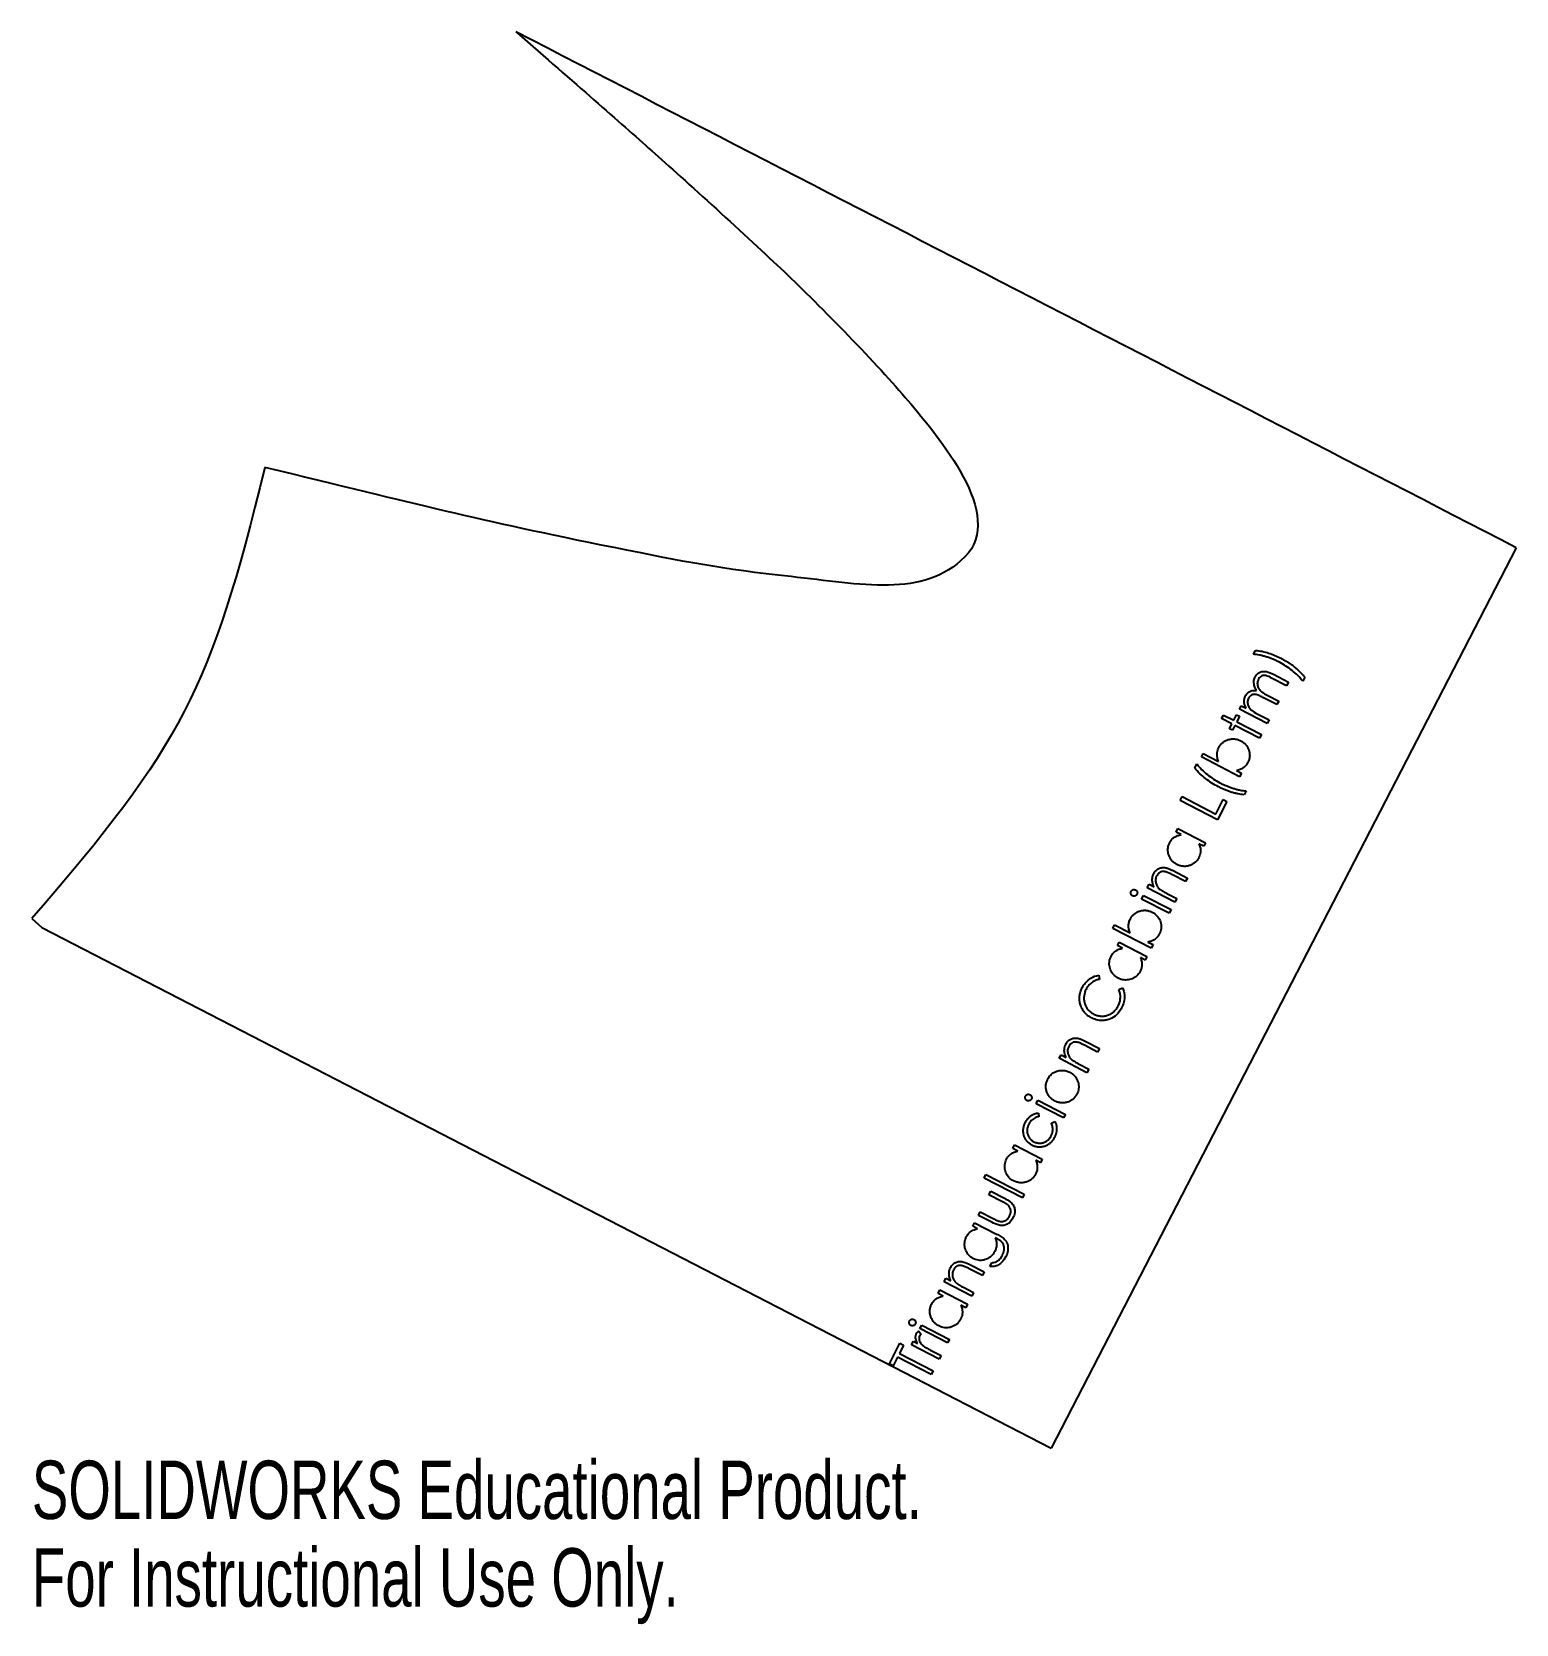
# Model space of a CAD drawing. Header units: millimetres. Extents: x -225 to -102, y 114 to 246.
import ezdxf

# ---------------------------------------------------------------- set-up
doc = ezdxf.new("R2010")
doc.units = ezdxf.units.MM
doc.styles.add('SLDTEXTSTYLE0', font='TXT', dxfattribs={"width": 0.7})

msp = doc.modelspace()

# ---------------------------------------------------------------- texts
at = {"color": 7, "linetype": 'Continuous', "char_height": 4.8336, "attachment_point": 1, "style": 'SLDTEXTSTYLE0'}
for s, insert in [('SOLIDWORKS Educational Product.', (-224.86, 127.36)), ('For Instructional Use Only.', (-224.86, 120.11))]:
    msp.add_mtext(s, dxfattribs=dict(at, insert=insert))

# ---------------------------------------------------------------- linework, layer by layer
at = {"color": 7, "linetype": 'Continuous', "lineweight": 25}
for p, q in [((-184.78, 245.66), (-184.71, 245.6)), ((-101.98, 202.95), (-140.47, 128.38)), ((-123.73, 194.13), (-123.57, 194.45)), ((-120.98, 191.52), (-122.24, 192.16)), ((-122.08, 192.47), (-120.83, 191.82)), ((-120.83, 191.82), (-120.98, 191.52)), ((-119.48, 192.24), (-119.65, 191.9)), ((-124.89, 189.58), (-124.74, 189.87)), ((-124.74, 189.87), (-124.34, 189.66)), ((-121.79, 189.96), (-122.96, 190.56)), ((-122.54, 190.71), (-121.64, 190.25)), ((-121.64, 190.25), (-121.79, 189.96)), ((-126.36, 188.8), (-126.21, 189.09)), ((-125.51, 188.36), (-126.36, 188.8)), ((-126.21, 189.09), (-125.36, 188.66)), ((-125.36, 188.66), (-125.12, 189.12)), ((-125.12, 189.12), (-124.87, 188.99)), ((-124.87, 188.99), (-125.11, 188.53)), ((-122.6, 188.39), (-124.89, 189.58)), ((-123.42, 189.19), (-122.44, 188.69)), ((-122.44, 188.69), (-122.6, 188.39)), ((-125.72, 187.96), (-125.51, 188.36)), ((-125.47, 187.83), (-125.72, 187.96)), ((-125.26, 188.23), (-125.47, 187.83)), ((-123.22, 187.18), (-125.26, 188.23)), ((-125.11, 188.53), (-123.07, 187.48)), ((-123.07, 187.48), (-123.22, 187.18)), ((-128.04, 185.63), (-127.89, 185.92)), ((-127.89, 185.92), (-126.61, 185.26)), ((-128.59, 184.7), (-128.42, 185.05)), ((-124.87, 183.99), (-128.04, 185.63)), ((-125.14, 184.5), (-124.72, 184.28)), ((-124.72, 184.28), (-124.87, 183.99)), ((-129.8, 182.03), (-129.64, 182.34)), ((-126.7, 180.43), (-129.8, 182.03)), ((-129.64, 182.34), (-126.84, 180.9)), ((-126.84, 180.9), (-126.23, 182.09)), ((-126.23, 182.09), (-125.93, 181.93)), ((-124.34, 182.81), (-124.51, 182.49)), ((-125.93, 181.93), (-126.7, 180.43)), ((-130.13, 179.41), (-129.98, 179.7)), ((-129.71, 179.19), (-130.13, 179.41)), ((-129.98, 179.7), (-127.69, 178.52)), ((-127.84, 178.23), (-128.24, 178.43)), ((-127.69, 178.52), (-127.84, 178.23)), ((-129.35, 175.31), (-130.44, 175.87)), ((-130.38, 176.21), (-129.2, 175.6)), ((-129.2, 175.6), (-129.35, 175.31)), ((-132.99, 173.86), (-132.84, 174.16)), ((-132.84, 174.16), (-130.55, 172.98)), ((-132.52, 174.78), (-132.37, 175.08)), ((-130.23, 173.6), (-132.52, 174.78)), ((-132.37, 175.08), (-131.95, 174.87)), ((-130.91, 174.33), (-130.07, 173.9)), ((-130.7, 172.68), (-132.99, 173.86)), ((-130.55, 172.98), (-130.7, 172.68)), ((-130.07, 173.9), (-130.23, 173.6)), ((-224.86, 172.24), (-224.03, 171.51)), ((-224.03, 171.51), (-140.47, 128.38)), ((-135.37, 171.43), (-135.22, 171.72)), ((-132.19, 169.79), (-135.37, 171.43)), ((-135.22, 171.72), (-133.94, 171.06)), ((-134.99, 170), (-134.84, 170.29)), ((-134.84, 170.29), (-132.55, 169.11)), ((-132.46, 170.3), (-132.04, 170.09)), ((-132.04, 170.09), (-132.19, 169.79)), ((-134.57, 169.78), (-134.99, 170)), ((-132.7, 168.81), (-133.09, 169.02)), ((-132.55, 169.11), (-132.7, 168.81)), ((-136.54, 167.55), (-136.48, 167.21)), ((-134.87, 166.38), (-134.56, 166.52)), ((-139.8, 160.67), (-139.65, 160.96)), ((-139.65, 160.96), (-139.24, 160.75)), ((-136.63, 161.19), (-137.72, 161.75)), ((-137.66, 162.09), (-136.48, 161.48)), ((-136.48, 161.48), (-136.63, 161.19)), ((-137.51, 159.48), (-139.8, 160.67)), ((-138.2, 160.21), (-137.36, 159.78)), ((-137.36, 159.78), (-137.51, 159.48)), ((-141.73, 156.91), (-141.58, 157.21)), ((-139.44, 155.73), (-141.73, 156.91)), ((-141.58, 157.21), (-139.29, 156.03)), ((-141.53, 156.14), (-141.5, 155.84)), ((-139.29, 156.03), (-139.44, 155.73)), ((-140.45, 155.29), (-140.17, 155.44)), ((-143.65, 153.21), (-143.5, 153.5)), ((-143.23, 152.99), (-143.65, 153.21)), ((-143.5, 153.5), (-141.21, 152.32)), ((-141.36, 152.03), (-141.75, 152.23)), ((-141.21, 152.32), (-141.36, 152.03)), ((-146.03, 150.75), (-145.88, 151.04)), ((-142.86, 149.11), (-146.03, 150.75)), ((-145.88, 151.04), (-142.71, 149.41)), ((-145.63, 149.37), (-145.47, 149.67)), ((-144.56, 148.82), (-145.63, 149.37)), ((-145.47, 149.67), (-144.35, 149.09)), ((-142.71, 149.41), (-142.86, 149.11)), ((-146.5, 147.67), (-146.35, 147.96)), ((-145.4, 147.1), (-146.5, 147.67)), ((-146.35, 147.96), (-145.28, 147.41)), ((-146.97, 146.77), (-146.82, 147.06)), ((-146.57, 146.56), (-146.97, 146.77)), ((-146.82, 147.06), (-144.99, 146.12)), ((-145, 145.75), (-145.11, 145.81)), ((-145.56, 143.43), (-145.39, 143.75)), ((-149.34, 142.16), (-149.19, 142.46)), ((-149.19, 142.46), (-148.78, 142.24)), ((-146.17, 142.69), (-147.27, 143.25)), ((-147.2, 143.59), (-146.02, 142.98)), ((-146.02, 142.98), (-146.17, 142.69)), ((-149.84, 141.2), (-149.69, 141.49)), ((-149.42, 140.99), (-149.84, 141.2)), ((-149.69, 141.49), (-147.4, 140.31)), ((-147.05, 140.98), (-149.34, 142.16)), ((-147.74, 141.71), (-146.9, 141.28)), ((-146.9, 141.28), (-147.05, 140.98)), ((-147.55, 140.02), (-147.94, 140.22)), ((-147.4, 140.31), (-147.55, 140.02)), ((-151.34, 138.29), (-151.19, 138.59)), ((-151.19, 138.59), (-148.9, 137.4)), ((-152.03, 136.95), (-151.88, 137.25)), ((-151.88, 137.25), (-151.54, 137.07)), ((-151.42, 138.09), (-151.25, 137.81)), ((-149.05, 137.11), (-151.34, 138.29)), ((-148.9, 137.4), (-149.05, 137.11)), ((-153.86, 135.38), (-152.99, 137.08)), ((-153.2, 135.92), (-153.56, 135.22)), ((-150.41, 134.48), (-153.2, 135.92)), ((-152.69, 136.92), (-153.04, 136.23)), ((-153.04, 136.23), (-150.24, 134.79)), ((-152.99, 137.08), (-152.69, 136.92)), ((-149.74, 135.76), (-152.03, 136.95)), ((-150.36, 136.46), (-149.59, 136.07)), ((-149.59, 136.07), (-149.74, 135.76)), ((-153.56, 135.22), (-153.86, 135.38)), ((-150.24, 134.79), (-150.41, 134.48))]:
    msp.add_line(p, q, dxfattribs=at)
for points, knots in [([(-184.71, 245.6), (-179.92, 241.44), (-176.2, 238.18), (-170.89, 233.46), (-165.58, 228.66), (-159.6, 222.96), (-154.81, 218.09), (-149.82, 212.14), (-144.2, 205.63), (-151.04, 198.75), (-156.23, 199.93), (-167.79, 201.18), (-170.83, 201.78), (-188.3, 205.3), (-192.63, 206.46), (-205.57, 209.6)], [0, 0, 0, 0, 0.125, 0.125, 0.25, 0.25, 0.375, 0.375, 0.5, 0.5, 0.625, 0.625, 0.75, 0.75, 1, 1, 1, 1]), ([(-121.57, 193.46), (-121.66, 193.51), (-121.85, 193.6), (-122.13, 193.72), (-122.41, 193.83), (-122.69, 193.92), (-122.96, 194), (-123.23, 194.06), (-123.48, 194.1), (-123.65, 194.12), (-123.73, 194.13)], [0, 0, 0, 0, 0.136262, 0.270088, 0.402319, 0.532811, 0.659012, 0.778637, 0.892174, 1, 1, 1, 1]), ([(-123.57, 194.45), (-123.38, 194.43), (-123.19, 194.41), (-123.01, 194.37), (-122.83, 194.33), (-122.65, 194.28), (-122.47, 194.22), (-122.12, 194.11), (-121.78, 193.96), (-121.45, 193.79)], [0, 0, 0, 0, 0.000558963, 0.000558963, 0.000558963, 0.001117252, 0.001117252, 0.001117252, 0.0022305, 0.0022305, 0.0022305, 0.0022305]), ([(-123.58, 192.25), (-123.53, 192.35), (-123.47, 192.43), (-123.39, 192.51), (-123.33, 192.57), (-123.25, 192.61), (-123.17, 192.65), (-123.09, 192.68), (-123, 192.7), (-122.91, 192.71), (-122.83, 192.72), (-122.74, 192.71), (-122.65, 192.69), (-122.45, 192.65), (-122.26, 192.56), (-122.08, 192.47)], [0, 0, 0, 0, 0.000315962, 0.000315962, 0.000315962, 0.000578153, 0.000578153, 0.000578153, 0.000840694, 0.000840694, 0.000840694, 0.001104985, 0.001104985, 0.001104985, 0.001716098, 0.001716098, 0.001716098, 0.001716098]), ([(-119.65, 191.9), (-119.78, 192.06), (-119.92, 192.22), (-120.06, 192.37), (-120.21, 192.52), (-120.37, 192.65), (-120.53, 192.78), (-120.85, 193.04), (-121.21, 193.26), (-121.57, 193.46)], [0, 0, 0, 0, 0.000625717, 0.000625717, 0.000625717, 0.001250824, 0.001250824, 0.001250824, 0.002496295, 0.002496295, 0.002496295, 0.002496295]), ([(-121.45, 193.79), (-121.35, 193.74), (-121.16, 193.64), (-120.88, 193.47), (-120.61, 193.29), (-120.35, 193.09), (-120.11, 192.89), (-119.88, 192.68), (-119.67, 192.46), (-119.54, 192.31), (-119.48, 192.24)], [0, 0, 0, 0, 0.130661, 0.259775, 0.388044, 0.515361, 0.640806, 0.763354, 0.882916, 1, 1, 1, 1]), ([(-123.47, 191.13), (-123.52, 191.21), (-123.57, 191.29), (-123.61, 191.39), (-123.65, 191.5), (-123.68, 191.63), (-123.69, 191.75), (-123.7, 191.88), (-123.68, 192.01), (-123.63, 192.13), (-123.62, 192.17), (-123.6, 192.21), (-123.58, 192.25)], [0, 0, 0, 0, 0.000295615, 0.000295615, 0.000295615, 0.000676338, 0.000676338, 0.000676338, 0.001059587, 0.001059587, 0.001059587, 0.001192483, 0.001192483, 0.001192483, 0.001192483]), ([(-123.33, 192.05), (-123.34, 192.01), (-123.38, 191.94), (-123.4, 191.82), (-123.41, 191.71), (-123.4, 191.59), (-123.38, 191.47), (-123.34, 191.36), (-123.28, 191.25), (-123.21, 191.17), (-123.15, 191.1), (-123.09, 191.05), (-123.02, 191), (-122.95, 190.95), (-122.86, 190.89), (-122.76, 190.83), (-122.65, 190.77), (-122.58, 190.73), (-122.54, 190.71)], [0, 0, 0, 0, 0.067534, 0.133437, 0.199946, 0.26816, 0.337149, 0.405074, 0.473712, 0.54438, 0.583143, 0.626591, 0.675311, 0.729063, 0.788478, 0.85333, 0.923996, 1, 1, 1, 1]), ([(-122.24, 192.16), (-122.39, 192.24), (-122.54, 192.32), (-122.7, 192.36), (-122.75, 192.37), (-122.81, 192.38), (-122.87, 192.37), (-122.92, 192.37), (-122.98, 192.36), (-123.03, 192.33), (-123.09, 192.31), (-123.14, 192.28), (-123.18, 192.24), (-123.23, 192.2), (-123.27, 192.15), (-123.3, 192.09), (-123.31, 192.08), (-123.32, 192.06), (-123.33, 192.05)], [0, 0, 0, 0, 0.000502673, 0.000502673, 0.000502673, 0.000673535, 0.000673535, 0.000673535, 0.00084409, 0.00084409, 0.00084409, 0.001017168, 0.001017168, 0.001017168, 0.001206251, 0.001206251, 0.001206251, 0.001260976, 0.001260976, 0.001260976, 0.001260976]), ([(-124.5, 190.14), (-124.5, 190.19), (-124.5, 190.24), (-124.5, 190.28), (-124.5, 190.33), (-124.49, 190.38), (-124.48, 190.42), (-124.46, 190.51), (-124.43, 190.6), (-124.39, 190.68)], [0, 0, 0, 0, 0.0001397904, 0.0001397904, 0.0001397904, 0.0002801557, 0.0002801557, 0.0002801557, 0.0005585512, 0.0005585512, 0.0005585512, 0.0005585512]), ([(-124.34, 189.66), (-124.36, 189.71), (-124.4, 189.79), (-124.45, 189.91), (-124.48, 190.03), (-124.49, 190.11), (-124.5, 190.14)], [0, 0, 0, 0, 0.283902, 0.542962, 0.780577, 1, 1, 1, 1]), ([(-124.39, 190.68), (-124.34, 190.78), (-124.28, 190.86), (-124.2, 190.94), (-124.13, 191), (-124.06, 191.05), (-123.98, 191.08), (-123.89, 191.12), (-123.8, 191.14), (-123.71, 191.14), (-123.63, 191.14), (-123.55, 191.14), (-123.47, 191.13)], [0, 0, 0, 0, 0.00031623, 0.00031623, 0.00031623, 0.000582115, 0.000582115, 0.000582115, 0.00085133, 0.00085133, 0.00085133, 0.001096566, 0.001096566, 0.001096566, 0.001096566]), ([(-124.13, 190.48), (-124.17, 190.4), (-124.2, 190.31), (-124.21, 190.22), (-124.22, 190.13), (-124.21, 190.04), (-124.19, 189.95), (-124.17, 189.86), (-124.13, 189.77), (-124.08, 189.69), (-124.03, 189.62), (-123.96, 189.55), (-123.89, 189.49), (-123.75, 189.37), (-123.58, 189.28), (-123.42, 189.19)], [0, 0, 0, 0, 0.000273182, 0.000273182, 0.000273182, 0.00054635, 0.00054635, 0.00054635, 0.00082005, 0.00082005, 0.00082005, 0.001097091, 0.001097091, 0.001097091, 0.001657608, 0.001657608, 0.001657608, 0.001657608]), ([(-122.96, 190.56), (-123.06, 190.61), (-123.16, 190.66), (-123.27, 190.71), (-123.37, 190.75), (-123.48, 190.8), (-123.59, 190.8), (-123.65, 190.81), (-123.72, 190.8), (-123.77, 190.79), (-123.83, 190.77), (-123.89, 190.74), (-123.94, 190.71), (-123.99, 190.67), (-124.03, 190.63), (-124.07, 190.58), (-124.09, 190.55), (-124.11, 190.52), (-124.13, 190.48)], [0, 0, 0, 0, 0.000337604, 0.000337604, 0.000337604, 0.00067921, 0.00067921, 0.00067921, 0.00085945, 0.00085945, 0.00085945, 0.001039759, 0.001039759, 0.001039759, 0.001221169, 0.001221169, 0.001221169, 0.00133844, 0.00133844, 0.00133844, 0.00133844]), ([(-126.61, 185.26), (-126.65, 185.35), (-126.69, 185.45), (-126.71, 185.54), (-126.74, 185.69), (-126.75, 185.83), (-126.73, 185.98), (-126.71, 186.13), (-126.66, 186.28), (-126.59, 186.41)], [0, 0, 0, 0, 0.000299865, 0.000299865, 0.000299865, 0.000737738, 0.000737738, 0.000737738, 0.001196336, 0.001196336, 0.001196336, 0.001196336]), ([(-126.59, 186.41), (-126.57, 186.45), (-126.53, 186.53), (-126.45, 186.64), (-126.37, 186.73), (-126.27, 186.82), (-126.17, 186.9), (-126.06, 186.96), (-125.94, 187.02), (-125.81, 187.06), (-125.68, 187.1), (-125.55, 187.12), (-125.42, 187.13), (-125.29, 187.12), (-125.16, 187.1), (-125.03, 187.07), (-124.9, 187.02), (-124.82, 186.98), (-124.78, 186.96)], [0, 0, 0, 0, 0.063641, 0.125651, 0.186427, 0.24673, 0.306901, 0.367919, 0.430367, 0.494957, 0.559757, 0.622771, 0.684732, 0.746084, 0.807665, 0.870346, 0.93405, 1, 1, 1, 1]), ([(-124.78, 186.96), (-124.74, 186.94), (-124.66, 186.9), (-124.55, 186.82), (-124.45, 186.74), (-124.36, 186.64), (-124.28, 186.54), (-124.21, 186.43), (-124.16, 186.31), (-124.11, 186.18), (-124.07, 186.05), (-124.05, 185.92), (-124.04, 185.79), (-124.04, 185.66), (-124.06, 185.53), (-124.09, 185.41), (-124.13, 185.28), (-124.17, 185.2), (-124.19, 185.16)], [0, 0, 0, 0, 0.065169, 0.128383, 0.190403, 0.251538, 0.312768, 0.374748, 0.43778, 0.502384, 0.567074, 0.629852, 0.691443, 0.75203, 0.812497, 0.873748, 0.935946, 1, 1, 1, 1]), ([(-126.62, 183.15), (-126.81, 183.25), (-126.99, 183.35), (-127.17, 183.46), (-127.35, 183.58), (-127.52, 183.7), (-127.69, 183.83), (-128.02, 184.08), (-128.32, 184.38), (-128.59, 184.7)], [0, 0, 0, 0, 0.000633252, 0.000633252, 0.000633252, 0.001266842, 0.001266842, 0.001266842, 0.002532933, 0.002532933, 0.002532933, 0.002532933]), ([(-128.42, 185.05), (-128.29, 184.88), (-128.15, 184.72), (-128.01, 184.57), (-127.86, 184.43), (-127.7, 184.29), (-127.54, 184.16), (-127.22, 183.9), (-126.87, 183.68), (-126.5, 183.48)], [0, 0, 0, 0, 0.00062543, 0.00062543, 0.00062543, 0.001250387, 0.001250387, 0.001250387, 0.002495729, 0.002495729, 0.002495729, 0.002495729]), ([(-124.19, 185.16), (-124.21, 185.12), (-124.26, 185.03), (-124.35, 184.91), (-124.46, 184.8), (-124.57, 184.71), (-124.7, 184.64), (-124.83, 184.58), (-124.98, 184.53), (-125.09, 184.51), (-125.14, 184.5)], [0, 0, 0, 0, 0.127628, 0.250937, 0.371587, 0.491669, 0.612444, 0.736275, 0.865282, 1, 1, 1, 1]), ([(-126.5, 183.48), (-126.41, 183.43), (-126.22, 183.34), (-125.95, 183.22), (-125.66, 183.11), (-125.38, 183.02), (-125.11, 182.94), (-124.84, 182.88), (-124.59, 182.84), (-124.42, 182.82), (-124.34, 182.81)], [0, 0, 0, 0, 0.136225, 0.270279, 0.402218, 0.532492, 0.658899, 0.778697, 0.892203, 1, 1, 1, 1]), ([(-124.51, 182.49), (-124.59, 182.5), (-124.75, 182.51), (-124.99, 182.56), (-125.25, 182.62), (-125.52, 182.69), (-125.8, 182.78), (-126.07, 182.89), (-126.35, 183.01), (-126.53, 183.1), (-126.62, 183.15)], [0, 0, 0, 0, 0.105618, 0.217756, 0.336986, 0.46362, 0.59458, 0.727488, 0.862716, 1, 1, 1, 1]), ([(-130.07, 176.72), (-130.11, 176.75), (-130.19, 176.79), (-130.3, 176.87), (-130.4, 176.95), (-130.49, 177.05), (-130.57, 177.15), (-130.64, 177.26), (-130.69, 177.38), (-130.74, 177.51), (-130.78, 177.64), (-130.8, 177.77), (-130.81, 177.9), (-130.81, 178.03), (-130.79, 178.15), (-130.76, 178.28), (-130.72, 178.41), (-130.68, 178.48), (-130.66, 178.53)], [0, 0, 0, 0, 0.064924, 0.12808, 0.189832, 0.25102, 0.312303, 0.374004, 0.43709, 0.502073, 0.566819, 0.629793, 0.691152, 0.751792, 0.812555, 0.873639, 0.93589, 1, 1, 1, 1]), ([(-130.66, 178.53), (-130.64, 178.57), (-130.59, 178.66), (-130.5, 178.78), (-130.39, 178.89), (-130.28, 178.98), (-130.15, 179.05), (-130.02, 179.11), (-129.87, 179.16), (-129.76, 179.18), (-129.71, 179.19)], [0, 0, 0, 0, 0.128687, 0.25232, 0.373529, 0.493386, 0.614476, 0.737616, 0.86583, 1, 1, 1, 1]), ([(-128.24, 178.43), (-128.2, 178.34), (-128.16, 178.24), (-128.14, 178.14), (-128.11, 178), (-128.1, 177.85), (-128.12, 177.7), (-128.14, 177.55), (-128.19, 177.41), (-128.26, 177.28)], [0, 0, 0, 0, 0.000300071, 0.000300071, 0.000300071, 0.000750428, 0.000750428, 0.000750428, 0.001197621, 0.001197621, 0.001197621, 0.001197621]), ([(-128.26, 177.28), (-128.28, 177.24), (-128.32, 177.16), (-128.4, 177.05), (-128.48, 176.96), (-128.58, 176.87), (-128.68, 176.79), (-128.79, 176.73), (-128.91, 176.67), (-129.04, 176.62), (-129.17, 176.59), (-129.3, 176.57), (-129.43, 176.56), (-129.56, 176.57), (-129.69, 176.59), (-129.82, 176.62), (-129.95, 176.66), (-130.03, 176.7), (-130.07, 176.72)], [0, 0, 0, 0, 0.063573, 0.125516, 0.186226, 0.246134, 0.306573, 0.367524, 0.429905, 0.494426, 0.559038, 0.621983, 0.683877, 0.745367, 0.807122, 0.869735, 0.933834, 1, 1, 1, 1]), ([(-131.95, 174.87), (-131.98, 174.91), (-132.02, 175.01), (-132.07, 175.16), (-132.1, 175.3), (-132.11, 175.44), (-132.1, 175.58), (-132.08, 175.71), (-132.04, 175.84), (-132, 175.93), (-131.98, 175.97)], [0, 0, 0, 0, 0.140722, 0.273154, 0.40009, 0.521676, 0.640826, 0.758576, 0.878101, 1, 1, 1, 1]), ([(-131.98, 175.97), (-131.96, 176.01), (-131.91, 176.09), (-131.83, 176.19), (-131.73, 176.28), (-131.62, 176.36), (-131.5, 176.42), (-131.37, 176.45), (-131.24, 176.47), (-131.13, 176.47), (-131.04, 176.46), (-130.96, 176.45), (-130.88, 176.42), (-130.79, 176.39), (-130.7, 176.36), (-130.59, 176.31), (-130.49, 176.26), (-130.41, 176.23), (-130.38, 176.21)], [0, 0, 0, 0, 0.076049, 0.149253, 0.220666, 0.292329, 0.363491, 0.433491, 0.50316, 0.574892, 0.613265, 0.655625, 0.701923, 0.752562, 0.807753, 0.866976, 0.931149, 1, 1, 1, 1]), ([(-131.74, 175.77), (-131.78, 175.68), (-131.82, 175.59), (-131.83, 175.49), (-131.84, 175.39), (-131.83, 175.29), (-131.81, 175.2), (-131.79, 175.1), (-131.75, 175.01), (-131.71, 174.93), (-131.66, 174.84), (-131.59, 174.76), (-131.52, 174.69)], [0, 0, 0, 0, 0.000291526, 0.000291526, 0.000291526, 0.000583435, 0.000583435, 0.000583435, 0.000871359, 0.000871359, 0.000871359, 0.001172107, 0.001172107, 0.001172107, 0.001172107]), ([(-130.99, 176.11), (-131.08, 176.13), (-131.18, 176.15), (-131.28, 176.13), (-131.34, 176.12), (-131.4, 176.1), (-131.46, 176.08), (-131.51, 176.05), (-131.56, 176.01), (-131.6, 175.96), (-131.66, 175.91), (-131.7, 175.84), (-131.74, 175.77)], [0, 0, 0, 0, 0.0002965512, 0.0002965512, 0.0002965512, 0.0004784142, 0.0004784142, 0.0004784142, 0.0006603244, 0.0006603244, 0.0006603244, 0.0008976239, 0.0008976239, 0.0008976239, 0.0008976239]), ([(-130.44, 175.87), (-130.48, 175.89), (-130.53, 175.92), (-130.57, 175.94), (-130.62, 175.96), (-130.66, 175.98), (-130.71, 176), (-130.8, 176.04), (-130.89, 176.09), (-130.99, 176.11)], [0, 0, 0, 0, 0.0001493595, 0.0001493595, 0.0001493595, 0.0002987205, 0.0002987205, 0.0002987205, 0.0005969808, 0.0005969808, 0.0005969808, 0.0005969808]), ([(-133.74, 174.13), (-133.78, 174.15), (-133.81, 174.17), (-133.84, 174.21), (-133.86, 174.24), (-133.87, 174.27), (-133.88, 174.3), (-133.89, 174.33), (-133.89, 174.37), (-133.89, 174.4), (-133.89, 174.43), (-133.87, 174.46), (-133.86, 174.5)], [0, 0, 0, 0, 0.0001244003, 0.0001244003, 0.0001244003, 0.000230792, 0.000230792, 0.000230792, 0.0003253258, 0.0003253258, 0.0003253258, 0.0004253567, 0.0004253567, 0.0004253567, 0.0004253567]), ([(-133.86, 174.5), (-133.84, 174.53), (-133.81, 174.57), (-133.78, 174.59), (-133.75, 174.61), (-133.72, 174.63), (-133.68, 174.64), (-133.65, 174.64), (-133.62, 174.65), (-133.59, 174.64), (-133.56, 174.64), (-133.53, 174.63), (-133.5, 174.62), (-133.5, 174.62), (-133.49, 174.61), (-133.49, 174.61)], [0, 0, 0, 0, 0.0001243232, 0.0001243232, 0.0001243232, 0.0002307338, 0.0002307338, 0.0002307338, 0.0003253305, 0.0003253305, 0.0003253305, 0.0004145881, 0.0004145881, 0.0004145881, 0.0004270694, 0.0004270694, 0.0004270694, 0.0004270694]), ([(-133.37, 174.24), (-133.38, 174.23), (-133.4, 174.2), (-133.44, 174.16), (-133.48, 174.13), (-133.53, 174.11), (-133.59, 174.1), (-133.64, 174.1), (-133.69, 174.1), (-133.72, 174.12), (-133.74, 174.13)], [0, 0, 0, 0, 0.125846, 0.247813, 0.370922, 0.500312, 0.628301, 0.75118, 0.873015, 1, 1, 1, 1]), ([(-133.49, 174.61), (-133.46, 174.6), (-133.43, 174.58), (-133.41, 174.55), (-133.39, 174.53), (-133.37, 174.5), (-133.36, 174.47), (-133.35, 174.44), (-133.34, 174.41), (-133.34, 174.38), (-133.34, 174.35), (-133.35, 174.31), (-133.36, 174.28), (-133.36, 174.27), (-133.37, 174.26), (-133.37, 174.24)], [0, 0, 0, 0, 0.0000988354, 0.0000988354, 0.0000988354, 0.0001986003, 0.0001986003, 0.0001986003, 0.00028981, 0.00028981, 0.00028981, 0.0003855199, 0.0003855199, 0.0003855199, 0.0004262592, 0.0004262592, 0.0004262592, 0.0004262592]), ([(-131.52, 174.69), (-131.47, 174.66), (-131.42, 174.62), (-131.37, 174.59), (-131.32, 174.56), (-131.27, 174.53), (-131.22, 174.5), (-131.12, 174.44), (-131.02, 174.38), (-130.91, 174.33)], [0, 0, 0, 0, 0.0001764273, 0.0001764273, 0.0001764273, 0.0003526417, 0.0003526417, 0.0003526417, 0.0007038249, 0.0007038249, 0.0007038249, 0.0007038249]), ([(-133.92, 172.21), (-133.9, 172.25), (-133.85, 172.33), (-133.78, 172.44), (-133.69, 172.54), (-133.6, 172.62), (-133.5, 172.7), (-133.38, 172.76), (-133.26, 172.82), (-133.14, 172.87), (-133.01, 172.9), (-132.87, 172.92), (-132.74, 172.93), (-132.61, 172.92), (-132.48, 172.9), (-132.35, 172.87), (-132.23, 172.83), (-132.14, 172.79), (-132.1, 172.77)], [0, 0, 0, 0, 0.063641, 0.125651, 0.186427, 0.24673, 0.306901, 0.367919, 0.430367, 0.494957, 0.559757, 0.622771, 0.684732, 0.746084, 0.807665, 0.870346, 0.93405, 1, 1, 1, 1]), ([(-132.1, 172.77), (-131.96, 172.69), (-131.83, 172.6), (-131.72, 172.48), (-131.61, 172.36), (-131.52, 172.22), (-131.46, 172.07), (-131.41, 171.93), (-131.37, 171.79), (-131.36, 171.64), (-131.35, 171.48), (-131.38, 171.32), (-131.43, 171.17), (-131.45, 171.1), (-131.48, 171.03), (-131.51, 170.96)], [0, 0, 0, 0, 0.00047919, 0.00047919, 0.00047919, 0.000963456, 0.000963456, 0.000963456, 0.001403113, 0.001403113, 0.001403113, 0.001882244, 0.001882244, 0.001882244, 0.002097865, 0.002097865, 0.002097865, 0.002097865]), ([(-133.94, 171.06), (-133.96, 171.11), (-134, 171.21), (-134.04, 171.36), (-134.06, 171.51), (-134.07, 171.65), (-134.06, 171.8), (-134.03, 171.94), (-133.98, 172.08), (-133.94, 172.17), (-133.92, 172.21)], [0, 0, 0, 0, 0.134699, 0.263188, 0.387767, 0.509204, 0.629372, 0.750358, 0.873303, 1, 1, 1, 1]), ([(-131.51, 170.96), (-131.58, 170.84), (-131.67, 170.71), (-131.78, 170.61), (-131.89, 170.51), (-132.02, 170.43), (-132.16, 170.38), (-132.26, 170.34), (-132.36, 170.32), (-132.46, 170.3)], [0, 0, 0, 0, 0.000441134, 0.000441134, 0.000441134, 0.000886826, 0.000886826, 0.000886826, 0.001197795, 0.001197795, 0.001197795, 0.001197795]), ([(-134.93, 167.31), (-135.07, 167.39), (-135.2, 167.48), (-135.31, 167.6), (-135.42, 167.71), (-135.5, 167.85), (-135.56, 168), (-135.62, 168.14), (-135.65, 168.28), (-135.66, 168.43), (-135.67, 168.59), (-135.65, 168.75), (-135.6, 168.9), (-135.58, 168.97), (-135.55, 169.04), (-135.52, 169.11)], [0, 0, 0, 0, 0.00047387, 0.00047387, 0.00047387, 0.000952264, 0.000952264, 0.000952264, 0.001392504, 0.001392504, 0.001392504, 0.001867988, 0.001867988, 0.001867988, 0.002096238, 0.002096238, 0.002096238, 0.002096238]), ([(-135.52, 169.11), (-135.49, 169.16), (-135.44, 169.25), (-135.35, 169.37), (-135.25, 169.47), (-135.13, 169.57), (-135.01, 169.64), (-134.87, 169.7), (-134.72, 169.75), (-134.62, 169.77), (-134.57, 169.78)], [0, 0, 0, 0, 0.128687, 0.25232, 0.373529, 0.493386, 0.614476, 0.737616, 0.86583, 1, 1, 1, 1]), ([(-133.09, 169.02), (-133.07, 168.97), (-133.03, 168.87), (-132.99, 168.72), (-132.97, 168.57), (-132.96, 168.43), (-132.97, 168.28), (-133, 168.14), (-133.05, 168), (-133.09, 167.91), (-133.11, 167.86)], [0, 0, 0, 0, 0.134183, 0.262581, 0.386809, 0.508653, 0.629187, 0.750065, 0.873392, 1, 1, 1, 1]), ([(-137.9, 166.53), (-137.83, 166.66), (-137.75, 166.78), (-137.66, 166.9), (-137.52, 167.06), (-137.36, 167.2), (-137.18, 167.31), (-136.99, 167.43), (-136.77, 167.51), (-136.54, 167.55)], [0, 0, 0, 0, 0.000441896, 0.000441896, 0.000441896, 0.001075715, 0.001075715, 0.001075715, 0.001765937, 0.001765937, 0.001765937, 0.001765937]), ([(-133.11, 167.86), (-133.19, 167.73), (-133.27, 167.6), (-133.39, 167.5), (-133.5, 167.39), (-133.64, 167.31), (-133.78, 167.25), (-133.91, 167.2), (-134.06, 167.17), (-134.2, 167.16), (-134.36, 167.14), (-134.52, 167.16), (-134.68, 167.21), (-134.76, 167.24), (-134.85, 167.27), (-134.93, 167.31)], [0, 0, 0, 0, 0.000459929, 0.000459929, 0.000459929, 0.00092323, 0.00092323, 0.00092323, 0.001347119, 0.001347119, 0.001347119, 0.001830429, 0.001830429, 0.001830429, 0.002097621, 0.002097621, 0.002097621, 0.002097621]), ([(-137.15, 164.03), (-137.2, 164.06), (-137.31, 164.12), (-137.46, 164.22), (-137.6, 164.34), (-137.72, 164.47), (-137.82, 164.61), (-137.91, 164.76), (-137.99, 164.92), (-138.05, 165.09), (-138.1, 165.27), (-138.12, 165.45), (-138.13, 165.63), (-138.12, 165.81), (-138.09, 165.99), (-138.05, 166.17), (-137.98, 166.35), (-137.92, 166.47), (-137.9, 166.53)], [0, 0, 0, 0, 0.064354, 0.126659, 0.18756, 0.247495, 0.307414, 0.367698, 0.42903, 0.492231, 0.555656, 0.617612, 0.679261, 0.740863, 0.803116, 0.866616, 0.932132, 1, 1, 1, 1]), ([(-137.59, 166.37), (-137.67, 166.21), (-137.73, 166.03), (-137.75, 165.85), (-137.78, 165.67), (-137.77, 165.48), (-137.72, 165.3), (-137.68, 165.13), (-137.61, 164.97), (-137.51, 164.82), (-137.42, 164.69), (-137.31, 164.57), (-137.18, 164.48), (-137.11, 164.43), (-137.03, 164.38), (-136.95, 164.34)], [0, 0, 0, 0, 0.000549054, 0.000549054, 0.000549054, 0.001100189, 0.001100189, 0.001100189, 0.001623252, 0.001623252, 0.001623252, 0.002101406, 0.002101406, 0.002101406, 0.00236376, 0.00236376, 0.00236376, 0.00236376]), ([(-136.48, 167.21), (-136.54, 167.19), (-136.66, 167.17), (-136.83, 167.11), (-136.99, 167.03), (-137.13, 166.93), (-137.27, 166.81), (-137.39, 166.68), (-137.5, 166.54), (-137.56, 166.43), (-137.59, 166.37)], [0, 0, 0, 0, 0.1279859, 0.2520538, 0.3746067, 0.4972588, 0.6198905, 0.7436638, 0.8697083, 1, 1, 1, 1]), ([(-134.92, 165.02), (-134.9, 165.08), (-134.85, 165.18), (-134.79, 165.35), (-134.76, 165.52), (-134.74, 165.69), (-134.74, 165.86), (-134.77, 166.03), (-134.81, 166.2), (-134.85, 166.32), (-134.87, 166.38)], [0, 0, 0, 0, 0.128346, 0.252838, 0.37494, 0.495494, 0.617083, 0.740703, 0.86793, 1, 1, 1, 1]), ([(-134.56, 166.52), (-134.48, 166.34), (-134.42, 166.13), (-134.41, 165.93), (-134.39, 165.73), (-134.41, 165.52), (-134.46, 165.32), (-134.5, 165.16), (-134.57, 165), (-134.64, 164.85)], [0, 0, 0, 0, 0.000614106, 0.000614106, 0.000614106, 0.001229067, 0.001229067, 0.001229067, 0.001721562, 0.001721562, 0.001721562, 0.001721562]), ([(-136.95, 164.34), (-136.91, 164.32), (-136.81, 164.27), (-136.67, 164.22), (-136.53, 164.19), (-136.38, 164.17), (-136.24, 164.16), (-136.1, 164.17), (-135.95, 164.2), (-135.81, 164.24), (-135.67, 164.29), (-135.53, 164.36), (-135.41, 164.44), (-135.29, 164.53), (-135.19, 164.64), (-135.09, 164.75), (-135, 164.88), (-134.95, 164.98), (-134.92, 165.02)], [0, 0, 0, 0, 0.065142, 0.128135, 0.189322, 0.249969, 0.309482, 0.369748, 0.430871, 0.493616, 0.556418, 0.618238, 0.679445, 0.740988, 0.802897, 0.866487, 0.93193, 1, 1, 1, 1]), ([(-134.64, 164.85), (-134.7, 164.73), (-134.77, 164.62), (-134.85, 164.51), (-134.98, 164.34), (-135.14, 164.19), (-135.31, 164.08), (-135.48, 163.97), (-135.66, 163.9), (-135.84, 163.85)], [0, 0, 0, 0, 0.000405939, 0.000405939, 0.000405939, 0.001045629, 0.001045629, 0.001045629, 0.001623566, 0.001623566, 0.001623566, 0.001623566]), ([(-135.84, 163.85), (-135.95, 163.83), (-136.06, 163.81), (-136.18, 163.8), (-136.37, 163.79), (-136.57, 163.82), (-136.76, 163.87), (-136.9, 163.91), (-137.02, 163.97), (-137.15, 164.03)], [0, 0, 0, 0, 0.000338358, 0.000338358, 0.000338358, 0.000934231, 0.000934231, 0.000934231, 0.001350814, 0.001350814, 0.001350814, 0.001350814]), ([(-139.26, 161.85), (-139.24, 161.89), (-139.19, 161.97), (-139.11, 162.08), (-139.01, 162.17), (-138.9, 162.24), (-138.78, 162.3), (-138.66, 162.34), (-138.53, 162.35), (-138.41, 162.35), (-138.32, 162.34), (-138.24, 162.33), (-138.16, 162.31), (-138.07, 162.28), (-137.98, 162.24), (-137.88, 162.2), (-137.77, 162.15), (-137.69, 162.11), (-137.66, 162.09)], [0, 0, 0, 0, 0.076049, 0.149253, 0.220666, 0.292329, 0.363491, 0.433491, 0.50316, 0.574892, 0.613265, 0.655625, 0.701923, 0.752562, 0.807753, 0.866976, 0.931149, 1, 1, 1, 1]), ([(-139.24, 160.75), (-139.28, 160.84), (-139.31, 160.92), (-139.34, 161.02), (-139.38, 161.15), (-139.4, 161.3), (-139.38, 161.43), (-139.37, 161.58), (-139.32, 161.72), (-139.26, 161.85)], [0, 0, 0, 0, 0.000287997, 0.000287997, 0.000287997, 0.000711194, 0.000711194, 0.000711194, 0.001148952, 0.001148952, 0.001148952, 0.001148952]), ([(-139.02, 161.65), (-139.06, 161.56), (-139.1, 161.47), (-139.11, 161.37), (-139.12, 161.28), (-139.11, 161.18), (-139.09, 161.08), (-139.07, 160.99), (-139.04, 160.89), (-138.99, 160.81), (-138.94, 160.72), (-138.87, 160.64), (-138.8, 160.58)], [0, 0, 0, 0, 0.000291526, 0.000291526, 0.000291526, 0.000583435, 0.000583435, 0.000583435, 0.000871359, 0.000871359, 0.000871359, 0.001172107, 0.001172107, 0.001172107, 0.001172107]), ([(-138.27, 161.99), (-138.36, 162.01), (-138.47, 162.03), (-138.56, 162.01), (-138.62, 162.01), (-138.68, 161.99), (-138.74, 161.96), (-138.79, 161.93), (-138.84, 161.89), (-138.88, 161.85), (-138.94, 161.79), (-138.98, 161.72), (-139.02, 161.65)], [0, 0, 0, 0, 0.0002965512, 0.0002965512, 0.0002965512, 0.0004784142, 0.0004784142, 0.0004784142, 0.0006603244, 0.0006603244, 0.0006603244, 0.0008976239, 0.0008976239, 0.0008976239, 0.0008976239]), ([(-137.72, 161.75), (-137.77, 161.78), (-137.81, 161.8), (-137.85, 161.82), (-137.9, 161.84), (-137.94, 161.87), (-137.99, 161.89), (-138.08, 161.93), (-138.17, 161.97), (-138.27, 161.99)], [0, 0, 0, 0, 0.0001493595, 0.0001493595, 0.0001493595, 0.0002987205, 0.0002987205, 0.0002987205, 0.0005969808, 0.0005969808, 0.0005969808, 0.0005969808]), ([(-140.76, 158.95), (-140.71, 159.03), (-140.67, 159.11), (-140.61, 159.18), (-140.52, 159.29), (-140.41, 159.39), (-140.3, 159.47), (-140.18, 159.54), (-140.05, 159.59), (-139.92, 159.63)], [0, 0, 0, 0, 0.000278691, 0.000278691, 0.000278691, 0.000706239, 0.000706239, 0.000706239, 0.00111243, 0.00111243, 0.00111243, 0.00111243]), ([(-139.92, 159.63), (-139.84, 159.65), (-139.76, 159.66), (-139.67, 159.67), (-139.53, 159.68), (-139.38, 159.67), (-139.24, 159.63), (-139.13, 159.61), (-139.03, 159.56), (-138.93, 159.52)], [0, 0, 0, 0, 0.000256025, 0.000256025, 0.000256025, 0.000694446, 0.000694446, 0.000694446, 0.001022608, 0.001022608, 0.001022608, 0.001022608]), ([(-138.8, 160.58), (-138.75, 160.54), (-138.7, 160.5), (-138.66, 160.47), (-138.61, 160.44), (-138.56, 160.41), (-138.5, 160.38), (-138.4, 160.32), (-138.3, 160.27), (-138.2, 160.21)], [0, 0, 0, 0, 0.0001764273, 0.0001764273, 0.0001764273, 0.0003526417, 0.0003526417, 0.0003526417, 0.0007038249, 0.0007038249, 0.0007038249, 0.0007038249]), ([(-140.83, 157.87), (-140.84, 157.92), (-140.87, 158.01), (-140.9, 158.14), (-140.92, 158.28), (-140.92, 158.41), (-140.9, 158.55), (-140.87, 158.68), (-140.82, 158.82), (-140.78, 158.91), (-140.76, 158.95)], [0, 0, 0, 0, 0.12872, 0.253715, 0.375853, 0.496839, 0.618592, 0.741749, 0.869033, 1, 1, 1, 1]), ([(-138.93, 159.52), (-138.79, 159.44), (-138.66, 159.35), (-138.55, 159.23), (-138.44, 159.11), (-138.36, 158.97), (-138.29, 158.82), (-138.24, 158.68), (-138.2, 158.53), (-138.19, 158.37), (-138.18, 158.23), (-138.21, 158.07), (-138.25, 157.93), (-138.28, 157.86), (-138.31, 157.78), (-138.35, 157.71)], [0, 0, 0, 0, 0.000478181, 0.000478181, 0.000478181, 0.000959075, 0.000959075, 0.000959075, 0.001418823, 0.001418823, 0.001418823, 0.00186429, 0.00186429, 0.00186429, 0.002106336, 0.002106336, 0.002106336, 0.002106336]), ([(-142.48, 157.18), (-142.52, 157.2), (-142.55, 157.23), (-142.58, 157.26), (-142.6, 157.29), (-142.61, 157.32), (-142.62, 157.36), (-142.63, 157.39), (-142.63, 157.42), (-142.63, 157.45), (-142.63, 157.48), (-142.62, 157.52), (-142.6, 157.55)], [0, 0, 0, 0, 0.0001244003, 0.0001244003, 0.0001244003, 0.000230792, 0.000230792, 0.000230792, 0.0003253258, 0.0003253258, 0.0003253258, 0.0004253567, 0.0004253567, 0.0004253567, 0.0004253567]), ([(-142.6, 157.55), (-142.59, 157.56), (-142.57, 157.59), (-142.54, 157.63), (-142.49, 157.66), (-142.44, 157.68), (-142.39, 157.7), (-142.33, 157.7), (-142.28, 157.69), (-142.25, 157.67), (-142.23, 157.66)], [0, 0, 0, 0, 0.127682, 0.250102, 0.372026, 0.500203, 0.626992, 0.750978, 0.872837, 1, 1, 1, 1]), ([(-142.12, 157.3), (-142.13, 157.27), (-142.15, 157.24), (-142.18, 157.22), (-142.2, 157.2), (-142.23, 157.18), (-142.26, 157.17), (-142.29, 157.16), (-142.32, 157.15), (-142.35, 157.15), (-142.38, 157.15), (-142.42, 157.15), (-142.45, 157.16), (-142.46, 157.17), (-142.47, 157.17), (-142.48, 157.18)], [0, 0, 0, 0, 0.0000986856, 0.0000986856, 0.0000986856, 0.0001983561, 0.0001983561, 0.0001983561, 0.0002894711, 0.0002894711, 0.0002894711, 0.0003855226, 0.0003855226, 0.0003855226, 0.0004243208, 0.0004243208, 0.0004243208, 0.0004243208]), ([(-142.23, 157.66), (-142.2, 157.65), (-142.18, 157.63), (-142.15, 157.6), (-142.13, 157.58), (-142.11, 157.55), (-142.1, 157.52), (-142.09, 157.49), (-142.09, 157.46), (-142.08, 157.43), (-142.08, 157.4), (-142.09, 157.36), (-142.1, 157.33), (-142.1, 157.32), (-142.11, 157.31), (-142.12, 157.3)], [0, 0, 0, 0, 0.0000988354, 0.0000988354, 0.0000988354, 0.0001986003, 0.0001986003, 0.0001986003, 0.00028981, 0.00028981, 0.00028981, 0.0003855199, 0.0003855199, 0.0003855199, 0.0004262592, 0.0004262592, 0.0004262592, 0.0004262592]), ([(-140.16, 157.13), (-140.2, 157.15), (-140.28, 157.19), (-140.38, 157.27), (-140.48, 157.35), (-140.57, 157.44), (-140.65, 157.53), (-140.72, 157.64), (-140.78, 157.75), (-140.81, 157.83), (-140.83, 157.87)], [0, 0, 0, 0, 0.129135, 0.255318, 0.379125, 0.50121, 0.62342, 0.746775, 0.87178, 1, 1, 1, 1]), ([(-138.35, 157.71), (-138.37, 157.67), (-138.42, 157.58), (-138.5, 157.47), (-138.59, 157.37), (-138.68, 157.27), (-138.79, 157.2), (-138.9, 157.13), (-139.02, 157.07), (-139.15, 157.03), (-139.28, 157), (-139.41, 156.98), (-139.54, 156.97), (-139.67, 156.98), (-139.8, 157), (-139.92, 157.03), (-140.04, 157.07), (-140.12, 157.11), (-140.16, 157.13)], [0, 0, 0, 0, 0.068154, 0.133684, 0.19732, 0.259709, 0.321194, 0.382858, 0.445462, 0.509334, 0.573214, 0.635287, 0.696063, 0.756085, 0.81592, 0.876135, 0.937371, 1, 1, 1, 1]), ([(-142.6, 155.37), (-142.58, 155.41), (-142.54, 155.48), (-142.47, 155.59), (-142.4, 155.68), (-142.31, 155.77), (-142.22, 155.86), (-142.13, 155.93), (-142.04, 155.99), (-141.94, 156.04), (-141.85, 156.08), (-141.75, 156.11), (-141.64, 156.13), (-141.57, 156.14), (-141.53, 156.14)], [0, 0, 0, 0, 0.091675, 0.18199, 0.272139, 0.362544, 0.450787, 0.534375, 0.613857, 0.690301, 0.765548, 0.841873, 0.919349, 1, 1, 1, 1]), ([(-141.5, 155.84), (-141.64, 155.81), (-141.77, 155.77), (-141.88, 155.7), (-142, 155.63), (-142.11, 155.54), (-142.19, 155.44), (-142.25, 155.37), (-142.29, 155.29), (-142.33, 155.21)], [0, 0, 0, 0, 0.000402595, 0.000402595, 0.000402595, 0.000810449, 0.000810449, 0.000810449, 0.001070625, 0.001070625, 0.001070625, 0.001070625]), ([(-142.04, 153.46), (-142.07, 153.47), (-142.12, 153.5), (-142.2, 153.55), (-142.27, 153.61), (-142.34, 153.66), (-142.41, 153.73), (-142.47, 153.79), (-142.52, 153.87), (-142.58, 153.94), (-142.62, 154.02), (-142.66, 154.1), (-142.7, 154.19), (-142.73, 154.27), (-142.75, 154.36), (-142.77, 154.45), (-142.78, 154.54), (-142.78, 154.63), (-142.78, 154.73), (-142.78, 154.82), (-142.76, 154.91), (-142.74, 155.01), (-142.72, 155.1), (-142.69, 155.19), (-142.65, 155.28), (-142.62, 155.34), (-142.6, 155.37)], [0, 0, 0, 0, 0.041576, 0.082594, 0.123349, 0.164007, 0.204366, 0.244939, 0.285946, 0.327543, 0.368967, 0.4101, 0.450772, 0.491244, 0.531628, 0.572388, 0.613555, 0.655606, 0.697585, 0.739664, 0.78179, 0.824145, 0.867156, 0.910525, 0.954582, 1, 1, 1, 1]), ([(-142.33, 155.21), (-142.35, 155.18), (-142.38, 155.11), (-142.42, 155.01), (-142.45, 154.9), (-142.47, 154.8), (-142.47, 154.69), (-142.47, 154.59), (-142.45, 154.48), (-142.42, 154.38), (-142.39, 154.28), (-142.34, 154.19), (-142.29, 154.1), (-142.23, 154.02), (-142.16, 153.94), (-142.09, 153.88), (-142, 153.82), (-141.94, 153.78), (-141.91, 153.77)], [0, 0, 0, 0, 0.0685841, 0.1343687, 0.1987221, 0.2616832, 0.3235417, 0.3852882, 0.4478078, 0.5115531, 0.5750481, 0.6363387, 0.6964588, 0.7559785, 0.8155853, 0.8755266, 0.9367099, 1, 1, 1, 1]), ([(-141.91, 153.77), (-141.87, 153.75), (-141.78, 153.71), (-141.65, 153.67), (-141.51, 153.65), (-141.37, 153.65), (-141.23, 153.66), (-141.1, 153.7), (-140.97, 153.75), (-140.85, 153.82), (-140.73, 153.91), (-140.63, 154.01), (-140.54, 154.13), (-140.5, 154.21), (-140.47, 154.26)], [0, 0, 0, 0, 0.081955, 0.163108, 0.244103, 0.327198, 0.410273, 0.492188, 0.573307, 0.656319, 0.740301, 0.824643, 0.910807, 1, 1, 1, 1]), ([(-140.47, 154.26), (-140.43, 154.34), (-140.4, 154.42), (-140.37, 154.51), (-140.34, 154.63), (-140.33, 154.75), (-140.34, 154.88), (-140.35, 155), (-140.38, 155.12), (-140.42, 155.23), (-140.43, 155.25), (-140.44, 155.27), (-140.45, 155.29)], [0, 0, 0, 0, 0.000269432, 0.000269432, 0.000269432, 0.000642305, 0.000642305, 0.000642305, 0.001009194, 0.001009194, 0.001009194, 0.001072516, 0.001072516, 0.001072516, 0.001072516]), ([(-140.17, 155.44), (-140.16, 155.42), (-140.13, 155.37), (-140.1, 155.3), (-140.07, 155.22), (-140.05, 155.14), (-140.04, 155.06), (-140.02, 154.98), (-140.02, 154.89), (-140.02, 154.81), (-140.02, 154.72), (-140.03, 154.63), (-140.05, 154.55), (-140.07, 154.46), (-140.1, 154.37), (-140.13, 154.28), (-140.16, 154.19), (-140.19, 154.14), (-140.21, 154.11)], [0, 0, 0, 0, 0.059372, 0.117876, 0.176854, 0.235463, 0.294356, 0.353649, 0.414022, 0.475733, 0.537927, 0.600525, 0.664088, 0.728479, 0.79437, 0.8611, 0.929662, 1, 1, 1, 1]), ([(-144.18, 152.32), (-144.15, 152.37), (-144.1, 152.46), (-144.01, 152.58), (-143.91, 152.69), (-143.79, 152.78), (-143.67, 152.85), (-143.53, 152.91), (-143.38, 152.96), (-143.28, 152.98), (-143.23, 152.99)], [0, 0, 0, 0, 0.128687, 0.25232, 0.373529, 0.493386, 0.614476, 0.737616, 0.86583, 1, 1, 1, 1]), ([(-140.21, 154.11), (-140.23, 154.06), (-140.28, 153.98), (-140.36, 153.86), (-140.45, 153.75), (-140.55, 153.65), (-140.65, 153.57), (-140.77, 153.49), (-140.89, 153.43), (-141.02, 153.38), (-141.15, 153.34), (-141.28, 153.32), (-141.41, 153.31), (-141.54, 153.31), (-141.67, 153.33), (-141.79, 153.36), (-141.92, 153.4), (-142, 153.44), (-142.04, 153.46)], [0, 0, 0, 0, 0.068757, 0.135155, 0.199609, 0.262775, 0.324888, 0.386934, 0.449582, 0.513091, 0.576297, 0.637703, 0.697618, 0.756706, 0.815891, 0.875819, 0.936923, 1, 1, 1, 1]), ([(-143.59, 150.52), (-143.73, 150.6), (-143.86, 150.69), (-143.97, 150.81), (-144.08, 150.92), (-144.16, 151.06), (-144.22, 151.21), (-144.28, 151.35), (-144.31, 151.49), (-144.32, 151.64), (-144.33, 151.8), (-144.31, 151.96), (-144.26, 152.11), (-144.24, 152.19), (-144.21, 152.26), (-144.18, 152.32)], [0, 0, 0, 0, 0.00047387, 0.00047387, 0.00047387, 0.000952264, 0.000952264, 0.000952264, 0.001392504, 0.001392504, 0.001392504, 0.001867988, 0.001867988, 0.001867988, 0.002096238, 0.002096238, 0.002096238, 0.002096238]), ([(-141.75, 152.23), (-141.73, 152.18), (-141.69, 152.08), (-141.65, 151.93), (-141.63, 151.78), (-141.62, 151.64), (-141.63, 151.49), (-141.66, 151.35), (-141.71, 151.21), (-141.75, 151.12), (-141.77, 151.08)], [0, 0, 0, 0, 0.134183, 0.262581, 0.386809, 0.508653, 0.629187, 0.750065, 0.873392, 1, 1, 1, 1]), ([(-141.77, 151.08), (-141.79, 151.04), (-141.84, 150.96), (-141.91, 150.85), (-142, 150.75), (-142.09, 150.67), (-142.19, 150.59), (-142.3, 150.53), (-142.42, 150.47), (-142.55, 150.42), (-142.68, 150.39), (-142.81, 150.37), (-142.95, 150.36), (-143.08, 150.37), (-143.21, 150.39), (-143.33, 150.42), (-143.46, 150.46), (-143.55, 150.5), (-143.59, 150.52)], [0, 0, 0, 0, 0.063573, 0.125516, 0.186226, 0.246134, 0.306573, 0.367524, 0.429905, 0.494426, 0.559038, 0.621983, 0.683877, 0.745367, 0.807122, 0.869735, 0.933834, 1, 1, 1, 1]), ([(-144.35, 149.09), (-144.18, 149), (-144.01, 148.91), (-143.87, 148.79), (-143.78, 148.72), (-143.69, 148.63), (-143.63, 148.53), (-143.57, 148.43), (-143.52, 148.32), (-143.5, 148.2), (-143.48, 148.09), (-143.48, 147.99), (-143.49, 147.88), (-143.51, 147.73), (-143.57, 147.59), (-143.64, 147.46)], [0, 0, 0, 0, 0.000562333, 0.000562333, 0.000562333, 0.000917584, 0.000917584, 0.000917584, 0.001276505, 0.001276505, 0.001276505, 0.00159654, 0.00159654, 0.00159654, 0.002041236, 0.002041236, 0.002041236, 0.002041236]), ([(-144.02, 148.49), (-144.03, 148.5), (-144.05, 148.52), (-144.09, 148.55), (-144.15, 148.59), (-144.21, 148.63), (-144.28, 148.67), (-144.36, 148.72), (-144.46, 148.77), (-144.52, 148.8), (-144.56, 148.82)], [0, 0, 0, 0, 0.068777, 0.153909, 0.254717, 0.371028, 0.503819, 0.652312, 0.818019, 1, 1, 1, 1]), ([(-143.92, 147.61), (-143.9, 147.65), (-143.87, 147.73), (-143.83, 147.85), (-143.82, 147.97), (-143.82, 148.09), (-143.85, 148.2), (-143.89, 148.3), (-143.94, 148.4), (-143.99, 148.46), (-144.02, 148.49)], [0, 0, 0, 0, 0.141077, 0.273487, 0.400573, 0.524651, 0.646209, 0.763327, 0.880245, 1, 1, 1, 1]), ([(-147.5, 145.89), (-147.42, 146.02), (-147.34, 146.14), (-147.23, 146.24), (-147.12, 146.34), (-146.99, 146.42), (-146.85, 146.48), (-146.76, 146.51), (-146.66, 146.54), (-146.57, 146.56)], [0, 0, 0, 0, 0.000442803, 0.000442803, 0.000442803, 0.000890462, 0.000890462, 0.000890462, 0.001177679, 0.001177679, 0.001177679, 0.001177679]), ([(-143.64, 147.46), (-143.71, 147.32), (-143.8, 147.19), (-143.91, 147.09), (-143.99, 147.01), (-144.08, 146.96), (-144.17, 146.91), (-144.27, 146.87), (-144.37, 146.84), (-144.47, 146.83), (-144.58, 146.82), (-144.68, 146.83), (-144.79, 146.86), (-145, 146.9), (-145.2, 147), (-145.4, 147.1)], [0, 0, 0, 0, 0.0004652, 0.0004652, 0.0004652, 0.000777275, 0.000777275, 0.000777275, 0.001089959, 0.001089959, 0.001089959, 0.001401073, 0.001401073, 0.001401073, 0.002060536, 0.002060536, 0.002060536, 0.002060536]), ([(-145.28, 147.41), (-145.24, 147.39), (-145.19, 147.37), (-145.14, 147.34), (-145.1, 147.32), (-145.05, 147.3), (-145.01, 147.28), (-144.91, 147.24), (-144.82, 147.2), (-144.72, 147.18)], [0, 0, 0, 0, 0.0001525845, 0.0001525845, 0.0001525845, 0.0003051509, 0.0003051509, 0.0003051509, 0.0006100742, 0.0006100742, 0.0006100742, 0.0006100742]), ([(-144.72, 147.18), (-144.7, 147.17), (-144.66, 147.17), (-144.6, 147.16), (-144.54, 147.16), (-144.48, 147.17), (-144.43, 147.18), (-144.37, 147.2), (-144.32, 147.22), (-144.24, 147.25), (-144.16, 147.31), (-144.07, 147.39), (-143.99, 147.49), (-143.94, 147.57), (-143.92, 147.61)], [0, 0, 0, 0, 0.062523, 0.123354, 0.183351, 0.242895, 0.301781, 0.361778, 0.421914, 0.483113, 0.606823, 0.732692, 0.862601, 1, 1, 1, 1]), ([(-146.92, 144.09), (-147.05, 144.17), (-147.18, 144.26), (-147.29, 144.37), (-147.39, 144.49), (-147.48, 144.62), (-147.54, 144.77), (-147.6, 144.9), (-147.63, 145.05), (-147.64, 145.2), (-147.65, 145.35), (-147.63, 145.5), (-147.59, 145.64), (-147.57, 145.73), (-147.54, 145.81), (-147.5, 145.89)], [0, 0, 0, 0, 0.000465391, 0.000465391, 0.000465391, 0.000932613, 0.000932613, 0.000932613, 0.0013735, 0.0013735, 0.0013735, 0.001815615, 0.001815615, 0.001815615, 0.002081052, 0.002081052, 0.002081052, 0.002081052]), ([(-145.11, 145.81), (-145.09, 145.76), (-145.06, 145.67), (-145.02, 145.53), (-145, 145.39), (-145, 145.24), (-145.01, 145.09), (-145.04, 144.95), (-145.09, 144.8), (-145.13, 144.71), (-145.15, 144.67)], [0, 0, 0, 0, 0.126163, 0.249806, 0.373847, 0.498689, 0.623771, 0.74813, 0.873307, 1, 1, 1, 1]), ([(-144.51, 144.37), (-144.5, 144.39), (-144.47, 144.44), (-144.44, 144.52), (-144.42, 144.59), (-144.39, 144.66), (-144.38, 144.73), (-144.37, 144.8), (-144.36, 144.87), (-144.36, 144.96), (-144.37, 145.06), (-144.39, 145.18), (-144.43, 145.28), (-144.48, 145.37), (-144.53, 145.42), (-144.57, 145.47), (-144.62, 145.52), (-144.68, 145.56), (-144.75, 145.61), (-144.82, 145.65), (-144.91, 145.7), (-144.97, 145.73), (-145, 145.75)], [0, 0, 0, 0, 0.0491768, 0.0964715, 0.1417889, 0.1860856, 0.2283726, 0.2700122, 0.3105809, 0.3500607, 0.4257264, 0.495746, 0.5625252, 0.6266097, 0.660238, 0.6967138, 0.7375528, 0.7817582, 0.8301526, 0.8822083, 0.9391751, 1, 1, 1, 1]), ([(-144.99, 146.12), (-144.93, 146.09), (-144.87, 146.06), (-144.81, 146.03), (-144.75, 145.99), (-144.7, 145.96), (-144.64, 145.92), (-144.53, 145.85), (-144.42, 145.77), (-144.33, 145.67)], [0, 0, 0, 0, 0.0002011163, 0.0002011163, 0.0002011163, 0.0004024162, 0.0004024162, 0.0004024162, 0.0008043807, 0.0008043807, 0.0008043807, 0.0008043807]), ([(-144.33, 145.67), (-144.31, 145.65), (-144.27, 145.61), (-144.21, 145.53), (-144.17, 145.45), (-144.13, 145.37), (-144.1, 145.29), (-144.07, 145.2), (-144.06, 145.11), (-144.05, 145.02), (-144.05, 144.93), (-144.05, 144.83), (-144.06, 144.74), (-144.08, 144.64), (-144.11, 144.54), (-144.14, 144.44), (-144.18, 144.34), (-144.22, 144.28), (-144.23, 144.25)], [0, 0, 0, 0, 0.060659, 0.120154, 0.178912, 0.23692, 0.29476, 0.353098, 0.412071, 0.472526, 0.533835, 0.59609, 0.658924, 0.723675, 0.789363, 0.857567, 0.927278, 1, 1, 1, 1]), ([(-148.81, 143.35), (-148.75, 143.45), (-148.68, 143.54), (-148.6, 143.62), (-148.51, 143.7), (-148.41, 143.76), (-148.3, 143.8), (-148.2, 143.83), (-148.1, 143.85), (-148.01, 143.85), (-147.91, 143.85), (-147.81, 143.83), (-147.71, 143.8), (-147.54, 143.75), (-147.37, 143.67), (-147.2, 143.59)], [0, 0, 0, 0, 0.000345756, 0.000345756, 0.000345756, 0.000695731, 0.000695731, 0.000695731, 0.000991392, 0.000991392, 0.000991392, 0.001284305, 0.001284305, 0.001284305, 0.001836237, 0.001836237, 0.001836237, 0.001836237]), ([(-145.15, 144.67), (-145.22, 144.53), (-145.32, 144.4), (-145.44, 144.29), (-145.55, 144.19), (-145.69, 144.1), (-145.83, 144.04), (-145.97, 143.98), (-146.13, 143.95), (-146.28, 143.94), (-146.43, 143.94), (-146.57, 143.96), (-146.7, 144), (-146.78, 144.03), (-146.85, 144.06), (-146.92, 144.09)], [0, 0, 0, 0, 0.000471337, 0.000471337, 0.000471337, 0.000942693, 0.000942693, 0.000942693, 0.001404653, 0.001404653, 0.001404653, 0.001827246, 0.001827246, 0.001827246, 0.002055759, 0.002055759, 0.002055759, 0.002055759]), ([(-144.23, 144.25), (-144.33, 144.07), (-144.44, 143.89), (-144.59, 143.76), (-144.69, 143.67), (-144.79, 143.59), (-144.91, 143.53), (-145.03, 143.48), (-145.16, 143.45), (-145.29, 143.43), (-145.38, 143.43), (-145.47, 143.43), (-145.56, 143.43)], [0, 0, 0, 0, 0.000606488, 0.000606488, 0.000606488, 0.000992039, 0.000992039, 0.000992039, 0.001383131, 0.001383131, 0.001383131, 0.001647756, 0.001647756, 0.001647756, 0.001647756]), ([(-145.39, 143.75), (-145.27, 143.76), (-145.15, 143.78), (-145.04, 143.83), (-144.93, 143.87), (-144.83, 143.95), (-144.75, 144.03), (-144.65, 144.13), (-144.57, 144.25), (-144.51, 144.37)], [0, 0, 0, 0, 0.000358181, 0.000358181, 0.000358181, 0.000721315, 0.000721315, 0.000721315, 0.001130629, 0.001130629, 0.001130629, 0.001130629]), ([(-148.78, 142.24), (-148.82, 142.33), (-148.86, 142.42), (-148.88, 142.51), (-148.92, 142.65), (-148.94, 142.79), (-148.93, 142.93), (-148.92, 143.07), (-148.87, 143.22), (-148.81, 143.35)], [0, 0, 0, 0, 0.000287997, 0.000287997, 0.000287997, 0.000711194, 0.000711194, 0.000711194, 0.001148952, 0.001148952, 0.001148952, 0.001148952]), ([(-148.57, 143.15), (-148.61, 143.06), (-148.64, 142.96), (-148.65, 142.87), (-148.66, 142.77), (-148.66, 142.67), (-148.64, 142.58), (-148.62, 142.48), (-148.58, 142.39), (-148.53, 142.31), (-148.48, 142.22), (-148.42, 142.14), (-148.34, 142.07)], [0, 0, 0, 0, 0.000291526, 0.000291526, 0.000291526, 0.000583435, 0.000583435, 0.000583435, 0.000871359, 0.000871359, 0.000871359, 0.001172107, 0.001172107, 0.001172107, 0.001172107]), ([(-147.81, 143.49), (-147.85, 143.5), (-147.93, 143.51), (-148.05, 143.52), (-148.16, 143.5), (-148.26, 143.47), (-148.35, 143.42), (-148.43, 143.34), (-148.51, 143.25), (-148.55, 143.18), (-148.57, 143.15)], [0, 0, 0, 0, 0.138259, 0.265004, 0.384248, 0.499644, 0.615295, 0.734098, 0.861588, 1, 1, 1, 1]), ([(-147.27, 143.25), (-147.31, 143.27), (-147.35, 143.3), (-147.4, 143.32), (-147.44, 143.34), (-147.49, 143.36), (-147.53, 143.38), (-147.62, 143.42), (-147.72, 143.46), (-147.81, 143.49)], [0, 0, 0, 0, 0.0001493595, 0.0001493595, 0.0001493595, 0.0002987205, 0.0002987205, 0.0002987205, 0.0005969808, 0.0005969808, 0.0005969808, 0.0005969808]), ([(-148.34, 142.07), (-148.3, 142.03), (-148.25, 142), (-148.2, 141.97), (-148.15, 141.93), (-148.1, 141.91), (-148.05, 141.88), (-147.95, 141.82), (-147.84, 141.76), (-147.74, 141.71)], [0, 0, 0, 0, 0.0001764273, 0.0001764273, 0.0001764273, 0.0003526417, 0.0003526417, 0.0003526417, 0.0007038249, 0.0007038249, 0.0007038249, 0.0007038249]), ([(-149.78, 138.52), (-149.82, 138.54), (-149.9, 138.59), (-150.01, 138.66), (-150.11, 138.75), (-150.2, 138.84), (-150.27, 138.94), (-150.34, 139.06), (-150.4, 139.18), (-150.45, 139.3), (-150.49, 139.43), (-150.51, 139.56), (-150.52, 139.69), (-150.52, 139.82), (-150.5, 139.95), (-150.47, 140.08), (-150.43, 140.2), (-150.39, 140.28), (-150.37, 140.32)], [0, 0, 0, 0, 0.064924, 0.12808, 0.189832, 0.25102, 0.312303, 0.374004, 0.43709, 0.502073, 0.566819, 0.629793, 0.691152, 0.751792, 0.812555, 0.873639, 0.93589, 1, 1, 1, 1]), ([(-150.37, 140.32), (-150.34, 140.37), (-150.29, 140.46), (-150.2, 140.58), (-150.1, 140.68), (-149.99, 140.77), (-149.86, 140.85), (-149.72, 140.91), (-149.57, 140.96), (-149.47, 140.98), (-149.42, 140.99)], [0, 0, 0, 0, 0.128687, 0.25232, 0.373529, 0.493386, 0.614476, 0.737616, 0.86583, 1, 1, 1, 1]), ([(-147.94, 140.22), (-147.9, 140.13), (-147.87, 140.04), (-147.85, 139.94), (-147.82, 139.79), (-147.81, 139.64), (-147.83, 139.49), (-147.85, 139.35), (-147.9, 139.2), (-147.96, 139.07)], [0, 0, 0, 0, 0.000300071, 0.000300071, 0.000300071, 0.000750428, 0.000750428, 0.000750428, 0.001197621, 0.001197621, 0.001197621, 0.001197621]), ([(-152.09, 138.55), (-152.12, 138.58), (-152.16, 138.6), (-152.18, 138.63), (-152.21, 138.66), (-152.22, 138.7), (-152.23, 138.73), (-152.24, 138.76), (-152.24, 138.8), (-152.24, 138.83), (-152.23, 138.86), (-152.22, 138.89), (-152.21, 138.92)], [0, 0, 0, 0, 0.0001244003, 0.0001244003, 0.0001244003, 0.000230792, 0.000230792, 0.000230792, 0.0003253258, 0.0003253258, 0.0003253258, 0.0004253567, 0.0004253567, 0.0004253567, 0.0004253567]), ([(-152.21, 138.92), (-152.19, 138.96), (-152.16, 138.99), (-152.13, 139.02), (-152.1, 139.04), (-152.07, 139.05), (-152.03, 139.06), (-152, 139.07), (-151.97, 139.07), (-151.94, 139.07), (-151.91, 139.07), (-151.88, 139.06), (-151.85, 139.05), (-151.85, 139.04), (-151.84, 139.04), (-151.84, 139.04)], [0, 0, 0, 0, 0.0001243232, 0.0001243232, 0.0001243232, 0.0002307338, 0.0002307338, 0.0002307338, 0.0003253305, 0.0003253305, 0.0003253305, 0.0004145881, 0.0004145881, 0.0004145881, 0.0004270694, 0.0004270694, 0.0004270694, 0.0004270694]), ([(-151.72, 138.67), (-151.74, 138.64), (-151.76, 138.62), (-151.78, 138.59), (-151.81, 138.57), (-151.84, 138.55), (-151.87, 138.54), (-151.9, 138.53), (-151.93, 138.53), (-151.96, 138.52), (-151.99, 138.52), (-152.02, 138.53), (-152.05, 138.54), (-152.06, 138.54), (-152.08, 138.55), (-152.09, 138.55)], [0, 0, 0, 0, 0.0000986856, 0.0000986856, 0.0000986856, 0.0001983561, 0.0001983561, 0.0001983561, 0.0002894711, 0.0002894711, 0.0002894711, 0.0003855226, 0.0003855226, 0.0003855226, 0.0004243208, 0.0004243208, 0.0004243208, 0.0004243208]), ([(-151.84, 139.04), (-151.81, 139.02), (-151.78, 139.01), (-151.76, 138.98), (-151.74, 138.96), (-151.72, 138.93), (-151.71, 138.89), (-151.7, 138.87), (-151.69, 138.84), (-151.69, 138.8), (-151.69, 138.77), (-151.69, 138.74), (-151.71, 138.71), (-151.71, 138.7), (-151.72, 138.68), (-151.72, 138.67)], [0, 0, 0, 0, 0.0000988354, 0.0000988354, 0.0000988354, 0.0001986003, 0.0001986003, 0.0001986003, 0.00028981, 0.00028981, 0.00028981, 0.0003855199, 0.0003855199, 0.0003855199, 0.0004262592, 0.0004262592, 0.0004262592, 0.0004262592]), ([(-147.96, 139.07), (-148.04, 138.94), (-148.13, 138.81), (-148.24, 138.7), (-148.35, 138.6), (-148.49, 138.52), (-148.63, 138.46), (-148.77, 138.41), (-148.91, 138.37), (-149.05, 138.36), (-149.21, 138.35), (-149.37, 138.37), (-149.53, 138.42), (-149.62, 138.44), (-149.7, 138.48), (-149.78, 138.52)], [0, 0, 0, 0, 0.000459929, 0.000459929, 0.000459929, 0.00092323, 0.00092323, 0.00092323, 0.001347119, 0.001347119, 0.001347119, 0.001830429, 0.001830429, 0.001830429, 0.002097621, 0.002097621, 0.002097621, 0.002097621]), ([(-151.54, 137.07), (-151.58, 137.14), (-151.61, 137.2), (-151.63, 137.26), (-151.67, 137.37), (-151.7, 137.49), (-151.7, 137.61), (-151.7, 137.68), (-151.68, 137.76), (-151.65, 137.83), (-151.64, 137.84), (-151.64, 137.86), (-151.63, 137.87)], [0, 0, 0, 0, 0.0002105951, 0.0002105951, 0.0002105951, 0.0005626676, 0.0005626676, 0.0005626676, 0.0007932908, 0.0007932908, 0.0007932908, 0.0008389584, 0.0008389584, 0.0008389584, 0.0008389584]), ([(-151.63, 137.87), (-151.62, 137.89), (-151.59, 137.93), (-151.55, 137.99), (-151.49, 138.05), (-151.44, 138.08), (-151.42, 138.09)], [0, 0, 0, 0, 0.226424, 0.46551, 0.723518, 1, 1, 1, 1]), ([(-151.37, 137.68), (-151.39, 137.63), (-151.41, 137.57), (-151.41, 137.52), (-151.42, 137.46), (-151.41, 137.41), (-151.4, 137.35), (-151.39, 137.29), (-151.36, 137.23), (-151.33, 137.17), (-151.28, 137.08), (-151.2, 137), (-151.13, 136.93)], [0, 0, 0, 0, 0.0001641611, 0.0001641611, 0.0001641611, 0.0003273392, 0.0003273392, 0.0003273392, 0.0005200225, 0.0005200225, 0.0005200225, 0.0008389998, 0.0008389998, 0.0008389998, 0.0008389998]), ([(-151.25, 137.81), (-151.26, 137.8), (-151.29, 137.78), (-151.32, 137.74), (-151.35, 137.71), (-151.36, 137.69), (-151.37, 137.68)], [0, 0, 0, 0, 0.293867, 0.560092, 0.791458, 1, 1, 1, 1]), ([(-151.13, 136.93), (-151.07, 136.88), (-151.01, 136.83), (-150.95, 136.79), (-150.88, 136.75), (-150.82, 136.71), (-150.75, 136.68), (-150.63, 136.6), (-150.49, 136.53), (-150.36, 136.46)], [0, 0, 0, 0, 0.0002245657, 0.0002245657, 0.0002245657, 0.0004483, 0.0004483, 0.0004483, 0.000893911, 0.000893911, 0.000893911, 0.000893911])]:
    msp.add_open_spline(points, degree=3, knots=knots, dxfattribs=at)
for points in [[(-101.98, 202.95), (-129.58, 217.19), (-157.18, 231.43), (-184.78, 245.66)], [(-205.57, 209.6), (-210.07, 191.2), (-212.47, 186.55), (-224.86, 172.24)]]:
    msp.add_open_spline(points, degree=3, dxfattribs=at)

msp.set_redraw_order([(e.dxf.handle, doc.entitydb.next_handle()) for e in msp.query("TEXT MTEXT ATTDEF DIMENSION ARC_DIMENSION")])  # texts and dimensions are drawn at this point

doc.saveas('drawing.dxf')
